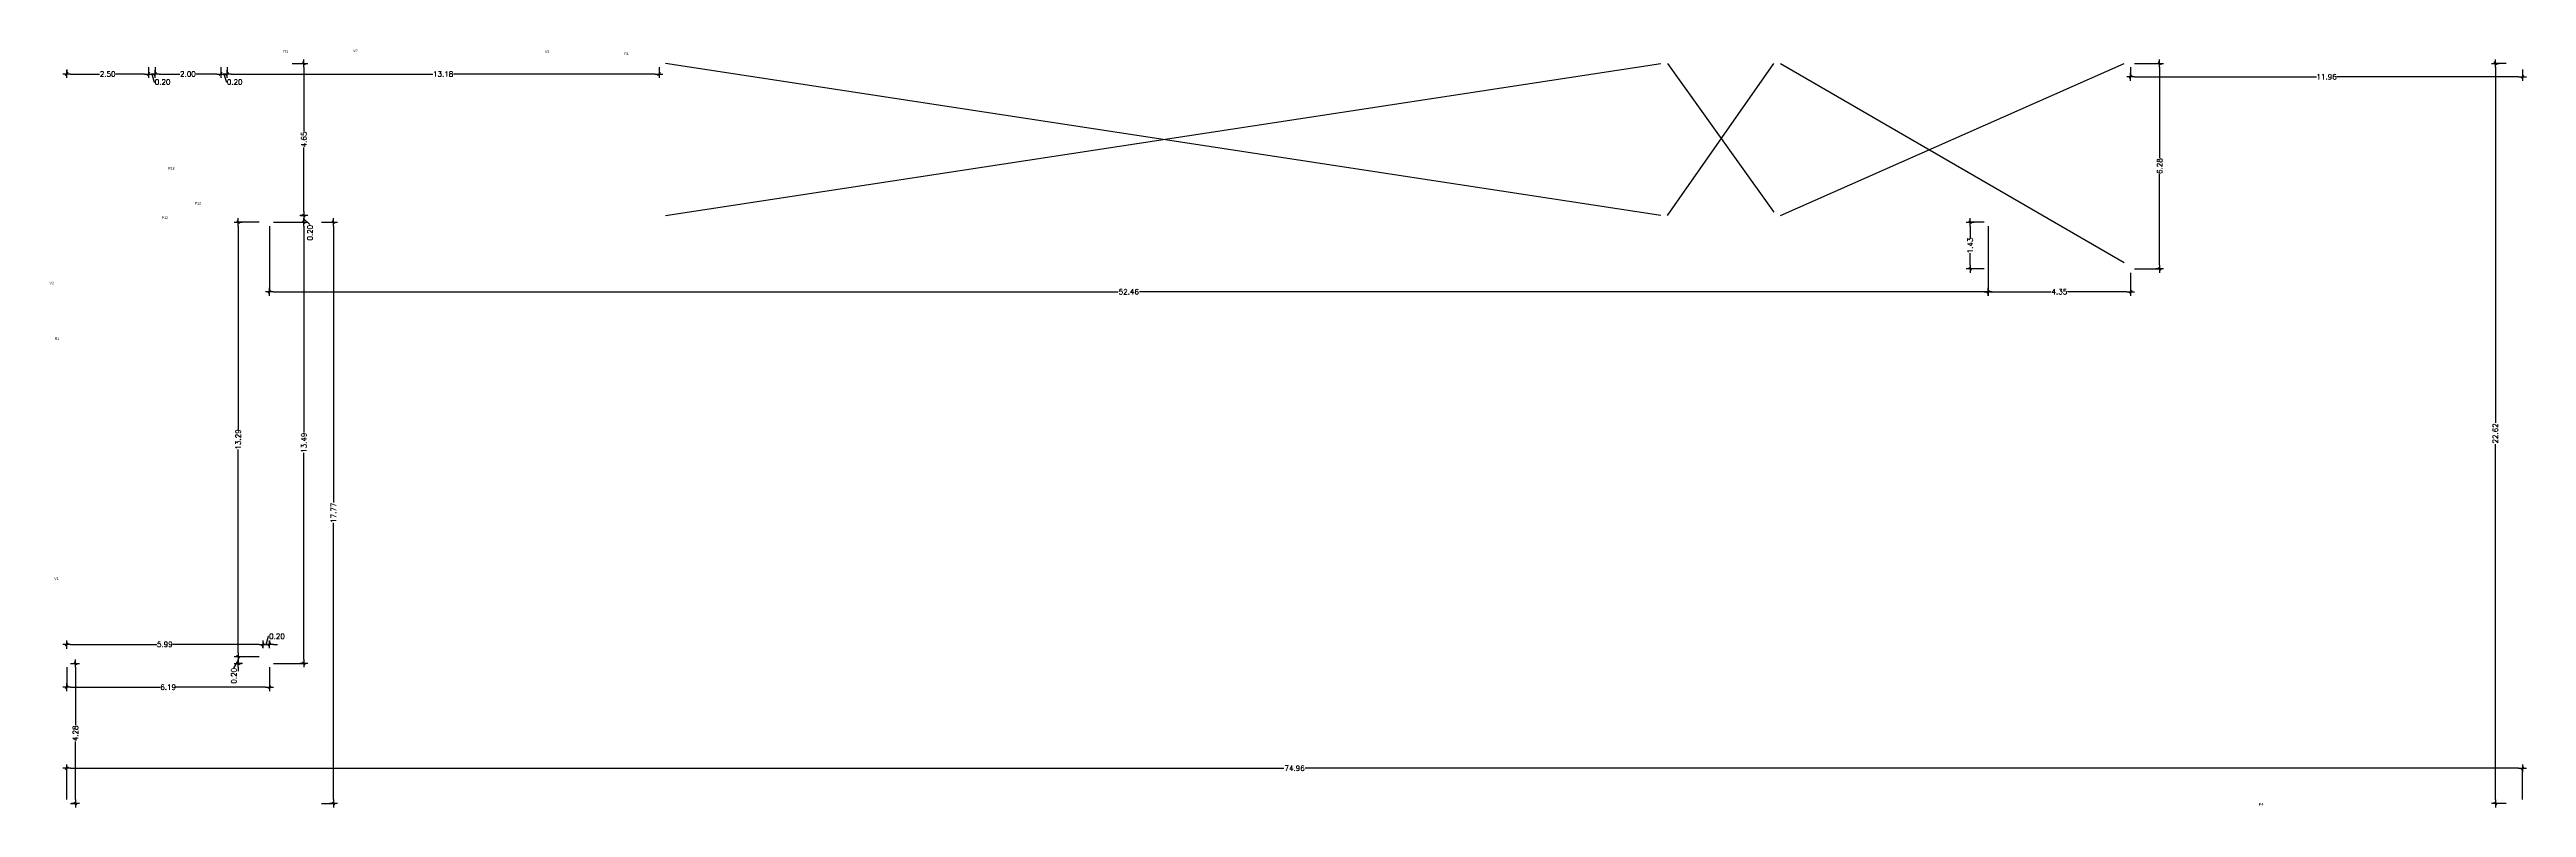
# Model space of a CAD drawing. Header units: metres. Extents: x 210 to 643, y -622 to 114.
# Drawn here: x 335.7 to 411.3, y 24.2 to 47.4 of the extents above; entities that cross this region are included whole.
import ezdxf

# ---------------------------------------------------------------- set-up
doc = ezdxf.new("R2010")
doc.units = ezdxf.units.M
for name, color, linetype in [('00.00 ACOTADO 1_100', 7, 'Continuous'), ('07.01 CARPINTERIA MEMORIA 1_50', 7, 'Continuous'), ('COTAS', 3, 'Continuous')]:
    doc.layers.add(name, color=color, linetype=linetype)
doc.styles.add('E-100', font='romans.shx', dxfattribs={"height": 0.16})
doc.styles.get("Standard").update_dxf_attribs({"font": 'arial.ttf'})
doc.dimstyles.new('E-100', dxfattribs={"dimtxt": 0.16, "dimasz": 0.12, "dimexe": 0, "dimexo": 0.12, "dimgap": 0.0035, "dimtad": 0, "dimzin": 0, "dimdsep": 46, "dimtxsty": 'E-100', "dimblk1": 'COTA', "dimblk2": 'COTA', "dimsah": 1, "dimcen": 1, "dimclre": 9, "dimadec": 0, "dimazin": 0, "dimtfac": 1, "dimtmove": 1, "dimatfit": 2, "dimfxl": 1, "dimtolj": 1, "dimarcsym": 0})

# ---------------------------------------------------------------- blocks, each defined once
blk = doc.blocks.new('COTA')
for p, q in [((-1, 0), (1, 0)), ((0, 1), (0, -1))]:
    blk.add_line(p, q)
at = {"layer": 'COTAS', "color": 5}
blk.add_line((-0.35, -0.35), (0.35, 0.35), dxfattribs=at)
blk = doc.blocks.new('*D78')
at = {"layer": '00.00 ACOTADO 1_100', "color": 9, "lineweight": -2, "transparency": 16777216}
for p, q in [((336.199, 46.748), (336.199, 46.608)), ((338.699, 46.813), (338.699, 46.608))]:
    blk.add_line(p, q, dxfattribs=at)
at = {"layer": '00.00 ACOTADO 1_100', "color": 0, "lineweight": -2, "transparency": 16777216}
for p, q in [((336.319, 46.608), (337.201, 46.608)), ((338.579, 46.608), (337.696, 46.608))]:
    blk.add_line(p, q, dxfattribs=at)
at = {"layer": 'DEFPOINTS', "color": 0, "transparency": 16777216}
for p in [(338.699, 46.933), (336.199, 46.868), (338.699, 46.608)]:
    blk.add_point(p, dxfattribs=at)
at = {"layer": '00.00 ACOTADO 1_100', "color": 0, "lineweight": -2, "transparency": 16777216, "xscale": 0.12, "yscale": 0.12, "zscale": 0.12, "rotation": 180}
blk.add_blockref('COTA', (336.199, 46.608), dxfattribs=at)
at = {"layer": '00.00 ACOTADO 1_100', "color": 0, "lineweight": -2, "transparency": 16777216, "xscale": 0.12, "yscale": 0.12, "zscale": 0.12}
blk.add_blockref('COTA', (338.699, 46.608), dxfattribs=at)
at = {"layer": '00.00 ACOTADO 1_100', "color": 0, "transparency": 16777216, "insert": (337.449, 46.608), "char_height": 0.16, "attachment_point": 5, "style": 'E-100'}
blk.add_mtext('\\A1;2.50', dxfattribs=at)
blk = doc.blocks.new('*D79')
at = {"layer": '00.00 ACOTADO 1_100', "color": 0, "lineweight": -2, "transparency": 16777216}
for p, q in [((338.579, 46.608), (338.459, 46.608)), ((338.699, 46.608), (338.899, 46.608)), ((338.699, 46.608), (338.899, 46.608)), ((338.799, 46.608), (338.872, 46.363)), ((338.872, 46.363), (338.879, 46.363)), ((339.019, 46.608), (339.139, 46.608))]:
    blk.add_line(p, q, dxfattribs=at)
at = {"layer": '00.00 ACOTADO 1_100', "color": 9, "lineweight": -2, "transparency": 16777216}
for p, q in [((338.699, 46.813), (338.699, 46.608)), ((338.899, 46.813), (338.899, 46.608))]:
    blk.add_line(p, q, dxfattribs=at)
at = {"layer": 'DEFPOINTS', "color": 0, "transparency": 16777216}
for p in [(338.699, 46.933), (338.899, 46.933), (338.899, 46.608)]:
    blk.add_point(p, dxfattribs=at)
at = {"layer": '00.00 ACOTADO 1_100', "color": 0, "lineweight": -2, "transparency": 16777216, "xscale": 0.12, "yscale": 0.12, "zscale": 0.12}
blk.add_blockref('COTA', (338.699, 46.608), dxfattribs=at)
at = {"layer": '00.00 ACOTADO 1_100', "color": 0, "lineweight": -2, "transparency": 16777216, "xscale": 0.12, "yscale": 0.12, "zscale": 0.12, "rotation": 180}
blk.add_blockref('COTA', (338.899, 46.608), dxfattribs=at)
at = {"layer": '00.00 ACOTADO 1_100', "color": 0, "transparency": 16777216, "insert": (339.127, 46.363), "char_height": 0.16, "attachment_point": 5, "style": 'E-100'}
blk.add_mtext('\\A1;0.20', dxfattribs=at)
blk = doc.blocks.new('*D80')
at = {"layer": '00.00 ACOTADO 1_100', "color": 9, "lineweight": -2, "transparency": 16777216}
for p, q in [((338.899, 46.813), (338.899, 46.608)), ((340.899, 46.813), (340.899, 46.608))]:
    blk.add_line(p, q, dxfattribs=at)
at = {"layer": '00.00 ACOTADO 1_100', "color": 0, "lineweight": -2, "transparency": 16777216}
for p, q in [((339.019, 46.608), (339.652, 46.608)), ((340.779, 46.608), (340.146, 46.608))]:
    blk.add_line(p, q, dxfattribs=at)
at = {"layer": 'DEFPOINTS', "color": 0, "transparency": 16777216}
for p in [(338.899, 46.933), (340.899, 46.933), (340.899, 46.608)]:
    blk.add_point(p, dxfattribs=at)
at = {"layer": '00.00 ACOTADO 1_100', "color": 0, "lineweight": -2, "transparency": 16777216, "xscale": 0.12, "yscale": 0.12, "zscale": 0.12, "rotation": 180}
blk.add_blockref('COTA', (338.899, 46.608), dxfattribs=at)
at = {"layer": '00.00 ACOTADO 1_100', "color": 0, "lineweight": -2, "transparency": 16777216, "xscale": 0.12, "yscale": 0.12, "zscale": 0.12}
blk.add_blockref('COTA', (340.899, 46.608), dxfattribs=at)
at = {"layer": '00.00 ACOTADO 1_100', "color": 0, "transparency": 16777216, "insert": (339.899, 46.608), "char_height": 0.16, "attachment_point": 5, "style": 'E-100'}
blk.add_mtext('\\A1;2.00', dxfattribs=at)
blk = doc.blocks.new('*D81')
at = {"layer": '00.00 ACOTADO 1_100', "color": 0, "lineweight": -2, "transparency": 16777216}
for p, q in [((340.779, 46.608), (340.659, 46.608)), ((340.899, 46.608), (341.1, 46.608)), ((340.899, 46.608), (341.1, 46.608)), ((340.999, 46.608), (341.073, 46.363)), ((341.073, 46.363), (341.08, 46.363)), ((341.22, 46.608), (341.34, 46.608))]:
    blk.add_line(p, q, dxfattribs=at)
at = {"layer": '00.00 ACOTADO 1_100', "color": 9, "lineweight": -2, "transparency": 16777216}
for p, q in [((340.899, 46.813), (340.899, 46.608)), ((341.1, 46.813), (341.1, 46.608))]:
    blk.add_line(p, q, dxfattribs=at)
at = {"layer": 'DEFPOINTS', "color": 0, "transparency": 16777216}
for p in [(340.899, 46.933), (341.1, 46.933), (341.1, 46.608)]:
    blk.add_point(p, dxfattribs=at)
at = {"layer": '00.00 ACOTADO 1_100', "color": 0, "lineweight": -2, "transparency": 16777216, "xscale": 0.12, "yscale": 0.12, "zscale": 0.12}
blk.add_blockref('COTA', (340.899, 46.608), dxfattribs=at)
at = {"layer": '00.00 ACOTADO 1_100', "color": 0, "lineweight": -2, "transparency": 16777216, "xscale": 0.12, "yscale": 0.12, "zscale": 0.12, "rotation": 180}
blk.add_blockref('COTA', (341.1, 46.608), dxfattribs=at)
at = {"layer": '00.00 ACOTADO 1_100', "color": 0, "transparency": 16777216, "insert": (341.327, 46.363), "char_height": 0.16, "attachment_point": 5, "style": 'E-100'}
blk.add_mtext('\\A1;0.20', dxfattribs=at)
blk = doc.blocks.new('*D82')
at = {"layer": '00.00 ACOTADO 1_100', "color": 9, "lineweight": -2, "transparency": 16777216}
for p, q in [((341.1, 46.813), (341.1, 46.608)), ((354.279, 46.812), (354.279, 46.608))]:
    blk.add_line(p, q, dxfattribs=at)
at = {"layer": '00.00 ACOTADO 1_100', "color": 0, "lineweight": -2, "transparency": 16777216}
for p, q in [((341.22, 46.608), (347.377, 46.608)), ((354.159, 46.608), (348.001, 46.608))]:
    blk.add_line(p, q, dxfattribs=at)
at = {"layer": 'DEFPOINTS', "color": 0, "transparency": 16777216}
for p in [(341.1, 46.933), (354.279, 46.932), (354.279, 46.608)]:
    blk.add_point(p, dxfattribs=at)
at = {"layer": '00.00 ACOTADO 1_100', "color": 0, "lineweight": -2, "transparency": 16777216, "xscale": 0.12, "yscale": 0.12, "zscale": 0.12, "rotation": 180}
blk.add_blockref('COTA', (341.1, 46.608), dxfattribs=at)
at = {"layer": '00.00 ACOTADO 1_100', "color": 0, "lineweight": -2, "transparency": 16777216, "xscale": 0.12, "yscale": 0.12, "zscale": 0.12}
blk.add_blockref('COTA', (354.279, 46.608), dxfattribs=at)
at = {"layer": '00.00 ACOTADO 1_100', "color": 0, "transparency": 16777216, "insert": (347.689, 46.608), "char_height": 0.16, "attachment_point": 5, "style": 'E-100'}
blk.add_mtext('\\A1;13.18', dxfattribs=at)
blk = doc.blocks.new('*D83')
at = {"layer": '00.00 ACOTADO 1_100', "color": 9, "lineweight": -2, "transparency": 16777216}
for p, q in [((343.078, 46.933), (343.44, 46.933)), ((343.331, 42.283), (343.44, 42.283))]:
    blk.add_line(p, q, dxfattribs=at)
at = {"layer": '00.00 ACOTADO 1_100', "color": 0, "lineweight": -2, "transparency": 16777216}
for p, q in [((343.44, 46.813), (343.44, 44.855)), ((343.44, 42.403), (343.44, 44.36))]:
    blk.add_line(p, q, dxfattribs=at)
at = {"layer": 'DEFPOINTS', "color": 0, "transparency": 16777216}
for p in [(342.958, 46.933), (343.211, 42.283), (343.44, 42.283)]:
    blk.add_point(p, dxfattribs=at)
at = {"layer": '00.00 ACOTADO 1_100', "color": 0, "lineweight": -2, "transparency": 16777216, "xscale": 0.12, "yscale": 0.12, "zscale": 0.12}
for p, rotation in [((343.44, 46.933), 90), ((343.44, 42.283), 270)]:
    blk.add_blockref('COTA', p, dxfattribs=dict(at, rotation=rotation))
at = {"layer": '00.00 ACOTADO 1_100', "color": 0, "transparency": 16777216, "insert": (343.44, 44.608), "char_height": 0.16, "attachment_point": 5, "rotation": 90, "style": 'E-100'}
blk.add_mtext('\\A1;4.65', dxfattribs=at)
blk = doc.blocks.new('*D84')
at = {"layer": '00.00 ACOTADO 1_100', "color": 9, "lineweight": -2, "transparency": 16777216}
for p, q in [((342.069, 42.083), (341.431, 42.083)), ((342.069, 28.798), (341.431, 28.798))]:
    blk.add_line(p, q, dxfattribs=at)
at = {"layer": '00.00 ACOTADO 1_100', "color": 0, "lineweight": -2, "transparency": 16777216}
for p, q in [((341.431, 41.963), (341.431, 35.748)), ((341.431, 28.918), (341.431, 35.132))]:
    blk.add_line(p, q, dxfattribs=at)
at = {"layer": 'DEFPOINTS', "color": 0, "transparency": 16777216}
for p in [(342.189, 42.083), (341.431, 28.798), (342.189, 28.798)]:
    blk.add_point(p, dxfattribs=at)
at = {"layer": '00.00 ACOTADO 1_100', "color": 0, "lineweight": -2, "transparency": 16777216, "xscale": 0.12, "yscale": 0.12, "zscale": 0.12}
for p, rotation in [((341.431, 42.083), 90), ((341.431, 28.798), 270)]:
    blk.add_blockref('COTA', p, dxfattribs=dict(at, rotation=rotation))
at = {"layer": '00.00 ACOTADO 1_100', "color": 0, "transparency": 16777216, "insert": (341.431, 35.44), "char_height": 0.16, "attachment_point": 5, "rotation": 90, "style": 'E-100'}
blk.add_mtext('\\A1;13.29', dxfattribs=at)
blk = doc.blocks.new('*D85')
at = {"layer": '00.00 ACOTADO 1_100', "color": 9, "lineweight": -2, "transparency": 16777216}
for p, q in [((336.199, 29.037), (336.199, 29.179)), ((342.189, 29.087), (342.189, 29.179))]:
    blk.add_line(p, q, dxfattribs=at)
at = {"layer": '00.00 ACOTADO 1_100', "color": 0, "lineweight": -2, "transparency": 16777216}
for p, q in [((336.319, 29.179), (338.95, 29.179)), ((342.069, 29.179), (339.437, 29.179))]:
    blk.add_line(p, q, dxfattribs=at)
at = {"layer": 'DEFPOINTS', "color": 0, "transparency": 16777216}
for p in [(336.199, 28.917), (342.189, 29.179), (342.189, 28.967)]:
    blk.add_point(p, dxfattribs=at)
at = {"layer": '00.00 ACOTADO 1_100', "color": 0, "lineweight": -2, "transparency": 16777216, "xscale": 0.12, "yscale": 0.12, "zscale": 0.12, "rotation": 180}
blk.add_blockref('COTA', (336.199, 29.179), dxfattribs=at)
at = {"layer": '00.00 ACOTADO 1_100', "color": 0, "lineweight": -2, "transparency": 16777216, "xscale": 0.12, "yscale": 0.12, "zscale": 0.12}
blk.add_blockref('COTA', (342.189, 29.179), dxfattribs=at)
at = {"layer": '00.00 ACOTADO 1_100', "color": 0, "transparency": 16777216, "insert": (339.194, 29.179), "char_height": 0.16, "attachment_point": 5, "style": 'E-100'}
blk.add_mtext('\\A1;5.99', dxfattribs=at)
blk = doc.blocks.new('*D86')
at = {"layer": '00.00 ACOTADO 1_100', "color": 0, "lineweight": -2, "transparency": 16777216}
for p, q in [((342.069, 29.179), (341.949, 29.179)), ((342.189, 29.179), (342.389, 29.179)), ((342.189, 29.179), (342.389, 29.179)), ((342.289, 29.179), (342.362, 29.424)), ((342.362, 29.424), (342.369, 29.424)), ((342.509, 29.179), (342.629, 29.179))]:
    blk.add_line(p, q, dxfattribs=at)
at = {"layer": '00.00 ACOTADO 1_100', "color": 9, "lineweight": -2, "transparency": 16777216}
for p, q in [((342.189, 29.299), (342.189, 29.179)), ((342.389, 29.299), (342.389, 29.179))]:
    blk.add_line(p, q, dxfattribs=at)
at = {"layer": 'DEFPOINTS', "color": 0, "transparency": 16777216}
for p in [(342.189, 29.179), (342.389, 29.179), (342.389, 29.179)]:
    blk.add_point(p, dxfattribs=at)
at = {"layer": '00.00 ACOTADO 1_100', "color": 0, "lineweight": -2, "transparency": 16777216, "xscale": 0.12, "yscale": 0.12, "zscale": 0.12}
blk.add_blockref('COTA', (342.189, 29.179), dxfattribs=at)
at = {"layer": '00.00 ACOTADO 1_100', "color": 0, "lineweight": -2, "transparency": 16777216, "xscale": 0.12, "yscale": 0.12, "zscale": 0.12, "rotation": 180}
blk.add_blockref('COTA', (342.389, 29.179), dxfattribs=at)
at = {"layer": '00.00 ACOTADO 1_100', "color": 0, "transparency": 16777216, "insert": (342.617, 29.424), "char_height": 0.16, "attachment_point": 5, "style": 'E-100'}
blk.add_mtext('\\A1;0.20', dxfattribs=at)
blk = doc.blocks.new('*D87')
at = {"layer": '00.00 ACOTADO 1_100', "color": 0, "lineweight": -2, "transparency": 16777216}
for p, q in [((341.429, 28.918), (341.429, 29.038)), ((341.429, 28.798), (341.429, 28.598)), ((341.429, 28.798), (341.429, 28.598)), ((341.429, 28.698), (341.304, 28.472)), ((341.304, 28.472), (341.304, 28.465)), ((341.429, 28.478), (341.429, 28.358))]:
    blk.add_line(p, q, dxfattribs=at)
at = {"layer": '00.00 ACOTADO 1_100', "color": 9, "lineweight": -2, "transparency": 16777216}
for p, q in [((341.565, 28.798), (341.429, 28.798)), ((341.565, 28.598), (341.429, 28.598))]:
    blk.add_line(p, q, dxfattribs=at)
at = {"layer": 'DEFPOINTS', "color": 0, "transparency": 16777216}
for p in [(341.685, 28.798), (341.429, 28.598), (341.685, 28.598)]:
    blk.add_point(p, dxfattribs=at)
at = {"layer": '00.00 ACOTADO 1_100', "color": 0, "lineweight": -2, "transparency": 16777216, "xscale": 0.12, "yscale": 0.12, "zscale": 0.12}
for p, rotation in [((341.429, 28.798), 270), ((341.429, 28.598), 90)]:
    blk.add_blockref('COTA', p, dxfattribs=dict(at, rotation=rotation))
at = {"layer": '00.00 ACOTADO 1_100', "color": 0, "transparency": 16777216, "insert": (341.304, 28.218), "char_height": 0.16, "attachment_point": 5, "rotation": 90, "style": 'E-100'}
blk.add_mtext('\\A1;0.20', dxfattribs=at)
blk = doc.blocks.new('*D88')
at = {"layer": '00.00 ACOTADO 1_100', "color": 0, "lineweight": -2, "transparency": 16777216}
for p, q in [((343.44, 42.403), (343.44, 42.523)), ((343.44, 42.283), (343.44, 42.083)), ((343.44, 42.283), (343.44, 42.083)), ((343.44, 42.183), (343.625, 42.013)), ((343.44, 41.963), (343.44, 41.843)), ((343.625, 42.013), (343.625, 42.006))]:
    blk.add_line(p, q, dxfattribs=at)
at = {"layer": '00.00 ACOTADO 1_100', "color": 9, "lineweight": -2, "transparency": 16777216}
blk.add_line((343.416, 42.283), (343.44, 42.283), dxfattribs=at)
at = {"layer": 'DEFPOINTS', "color": 0, "transparency": 16777216}
for p in [(343.296, 42.283), (343.32, 42.083), (343.44, 42.083)]:
    blk.add_point(p, dxfattribs=at)
at = {"layer": '00.00 ACOTADO 1_100', "color": 0, "lineweight": -2, "transparency": 16777216, "xscale": 0.12, "yscale": 0.12, "zscale": 0.12}
for p, rotation in [((343.44, 42.283), 270), ((343.44, 42.083), 90)]:
    blk.add_blockref('COTA', p, dxfattribs=dict(at, rotation=rotation))
at = {"layer": '00.00 ACOTADO 1_100', "color": 0, "transparency": 16777216, "insert": (343.625, 41.758), "char_height": 0.16, "attachment_point": 5, "rotation": 90, "style": 'E-100'}
blk.add_mtext('\\A1;0.20', dxfattribs=at)
blk = doc.blocks.new('*D89')
at = {"layer": '00.00 ACOTADO 1_100', "color": 9, "lineweight": -2, "transparency": 16777216}
for p, q in [((410.655, 46.933), (410.329, 46.933)), ((410.655, 24.312), (410.329, 24.312))]:
    blk.add_line(p, q, dxfattribs=at)
at = {"layer": '00.00 ACOTADO 1_100', "color": 0, "lineweight": -2, "transparency": 16777216}
for p, q in [((410.329, 46.813), (410.329, 35.946)), ((410.329, 24.432), (410.329, 35.299))]:
    blk.add_line(p, q, dxfattribs=at)
at = {"layer": 'DEFPOINTS', "color": 0, "transparency": 16777216}
for p in [(410.775, 46.933), (410.329, 24.312), (410.775, 24.312)]:
    blk.add_point(p, dxfattribs=at)
at = {"layer": '00.00 ACOTADO 1_100', "color": 0, "lineweight": -2, "transparency": 16777216, "xscale": 0.12, "yscale": 0.12, "zscale": 0.12}
for p, rotation in [((410.329, 46.933), 90), ((410.329, 24.312), 270)]:
    blk.add_blockref('COTA', p, dxfattribs=dict(at, rotation=rotation))
at = {"layer": '00.00 ACOTADO 1_100', "color": 0, "transparency": 16777216, "insert": (410.329, 35.623), "char_height": 0.16, "attachment_point": 5, "rotation": 90, "style": 'E-100'}
blk.add_mtext('\\A1;22.62', dxfattribs=at)
blk = doc.blocks.new('*D90')
at = {"layer": '00.00 ACOTADO 1_100', "color": 9, "lineweight": -2, "transparency": 16777216}
for p, q in [((399.198, 46.813), (399.198, 46.522)), ((411.159, 46.744), (411.159, 46.522))]:
    blk.add_line(p, q, dxfattribs=at)
at = {"layer": '00.00 ACOTADO 1_100', "color": 0, "lineweight": -2, "transparency": 16777216}
for p, q in [((399.318, 46.522), (404.866, 46.522)), ((411.039, 46.522), (405.49, 46.522))]:
    blk.add_line(p, q, dxfattribs=at)
at = {"layer": 'DEFPOINTS', "color": 0, "transparency": 16777216}
for p in [(399.198, 46.933), (411.159, 46.864), (411.159, 46.522)]:
    blk.add_point(p, dxfattribs=at)
at = {"layer": '00.00 ACOTADO 1_100', "color": 0, "lineweight": -2, "transparency": 16777216, "xscale": 0.12, "yscale": 0.12, "zscale": 0.12, "rotation": 180}
blk.add_blockref('COTA', (399.198, 46.522), dxfattribs=at)
at = {"layer": '00.00 ACOTADO 1_100', "color": 0, "lineweight": -2, "transparency": 16777216, "xscale": 0.12, "yscale": 0.12, "zscale": 0.12}
blk.add_blockref('COTA', (411.159, 46.522), dxfattribs=at)
at = {"layer": '00.00 ACOTADO 1_100', "color": 0, "transparency": 16777216, "insert": (405.178, 46.522), "char_height": 0.16, "attachment_point": 5, "style": 'E-100'}
blk.add_mtext('\\A1;11.96', dxfattribs=at)
blk = doc.blocks.new('*D91')
at = {"layer": '00.00 ACOTADO 1_100', "color": 9, "lineweight": -2, "transparency": 16777216}
for p, q in [((336.199, 24.438), (336.199, 25.392)), ((411.159, 24.438), (411.159, 25.392))]:
    blk.add_line(p, q, dxfattribs=at)
at = {"layer": '00.00 ACOTADO 1_100', "color": 0, "lineweight": -2, "transparency": 16777216}
for p, q in [((336.319, 25.392), (373.355, 25.392)), ((411.039, 25.392), (374.002, 25.392))]:
    blk.add_line(p, q, dxfattribs=at)
at = {"layer": 'DEFPOINTS', "color": 0, "transparency": 16777216}
for p in [(411.159, 25.392), (336.199, 24.318), (411.159, 24.318)]:
    blk.add_point(p, dxfattribs=at)
at = {"layer": '00.00 ACOTADO 1_100', "color": 0, "lineweight": -2, "transparency": 16777216, "xscale": 0.12, "yscale": 0.12, "zscale": 0.12, "rotation": 180}
blk.add_blockref('COTA', (336.199, 25.392), dxfattribs=at)
at = {"layer": '00.00 ACOTADO 1_100', "color": 0, "lineweight": -2, "transparency": 16777216, "xscale": 0.12, "yscale": 0.12, "zscale": 0.12}
blk.add_blockref('COTA', (411.159, 25.392), dxfattribs=at)
at = {"layer": '00.00 ACOTADO 1_100', "color": 0, "transparency": 16777216, "insert": (373.679, 25.392), "char_height": 0.16, "attachment_point": 5, "style": 'E-100'}
blk.add_mtext('\\A1;74.96', dxfattribs=at)
blk = doc.blocks.new('*D92')
at = {"layer": '00.00 ACOTADO 1_100', "color": 9, "lineweight": -2, "transparency": 16777216}
for p, q in [((342.389, 41.963), (342.389, 39.953)), ((394.849, 41.963), (394.849, 39.953))]:
    blk.add_line(p, q, dxfattribs=at)
at = {"layer": '00.00 ACOTADO 1_100', "color": 0, "lineweight": -2, "transparency": 16777216}
for p, q in [((342.509, 39.953), (368.295, 39.953)), ((394.729, 39.953), (368.942, 39.953))]:
    blk.add_line(p, q, dxfattribs=at)
at = {"layer": 'DEFPOINTS', "color": 0, "transparency": 16777216}
for p in [(342.389, 42.083), (394.849, 42.083), (394.849, 39.953)]:
    blk.add_point(p, dxfattribs=at)
at = {"layer": '00.00 ACOTADO 1_100', "color": 0, "lineweight": -2, "transparency": 16777216, "xscale": 0.12, "yscale": 0.12, "zscale": 0.12, "rotation": 180}
blk.add_blockref('COTA', (342.389, 39.953), dxfattribs=at)
at = {"layer": '00.00 ACOTADO 1_100', "color": 0, "lineweight": -2, "transparency": 16777216, "xscale": 0.12, "yscale": 0.12, "zscale": 0.12}
blk.add_blockref('COTA', (394.849, 39.953), dxfattribs=at)
at = {"layer": '00.00 ACOTADO 1_100', "color": 0, "transparency": 16777216, "insert": (368.619, 39.953), "char_height": 0.16, "attachment_point": 5, "style": 'E-100'}
blk.add_mtext('\\A1;52.46', dxfattribs=at)
blk = doc.blocks.new('*D93')
at = {"layer": '00.00 ACOTADO 1_100', "color": 9, "lineweight": -2, "transparency": 16777216}
for p, q in [((394.849, 40.531), (394.849, 39.953)), ((399.198, 40.531), (399.198, 39.953))]:
    blk.add_line(p, q, dxfattribs=at)
at = {"layer": '00.00 ACOTADO 1_100', "color": 0, "lineweight": -2, "transparency": 16777216}
for p, q in [((394.969, 39.953), (396.776, 39.953)), ((399.078, 39.953), (397.27, 39.953))]:
    blk.add_line(p, q, dxfattribs=at)
at = {"layer": 'DEFPOINTS', "color": 0, "transparency": 16777216}
for p in [(394.849, 40.651), (399.198, 40.651), (399.198, 39.953)]:
    blk.add_point(p, dxfattribs=at)
at = {"layer": '00.00 ACOTADO 1_100', "color": 0, "lineweight": -2, "transparency": 16777216, "xscale": 0.12, "yscale": 0.12, "zscale": 0.12, "rotation": 180}
blk.add_blockref('COTA', (394.849, 39.953), dxfattribs=at)
at = {"layer": '00.00 ACOTADO 1_100', "color": 0, "lineweight": -2, "transparency": 16777216, "xscale": 0.12, "yscale": 0.12, "zscale": 0.12}
blk.add_blockref('COTA', (399.198, 39.953), dxfattribs=at)
at = {"layer": '00.00 ACOTADO 1_100', "color": 0, "transparency": 16777216, "insert": (397.023, 39.953), "char_height": 0.16, "attachment_point": 5, "style": 'E-100'}
blk.add_mtext('\\A1;4.35', dxfattribs=at)
blk = doc.blocks.new('*D94')
at = {"layer": '00.00 ACOTADO 1_100', "color": 9, "lineweight": -2, "transparency": 16777216}
for p, q in [((399.318, 46.933), (400.083, 46.933)), ((399.318, 40.651), (400.083, 40.651))]:
    blk.add_line(p, q, dxfattribs=at)
at = {"layer": '00.00 ACOTADO 1_100', "color": 0, "lineweight": -2, "transparency": 16777216}
for p, q in [((400.083, 46.813), (400.083, 44.036)), ((400.083, 40.771), (400.083, 43.549))]:
    blk.add_line(p, q, dxfattribs=at)
at = {"layer": 'DEFPOINTS', "color": 0, "transparency": 16777216}
for p in [(399.198, 46.933), (400.083, 46.933), (399.198, 40.651)]:
    blk.add_point(p, dxfattribs=at)
at = {"layer": '00.00 ACOTADO 1_100', "color": 0, "lineweight": -2, "transparency": 16777216, "xscale": 0.12, "yscale": 0.12, "zscale": 0.12}
for p, rotation in [((400.083, 46.933), 90), ((400.083, 40.651), 270)]:
    blk.add_blockref('COTA', p, dxfattribs=dict(at, rotation=rotation))
at = {"layer": '00.00 ACOTADO 1_100', "color": 0, "transparency": 16777216, "insert": (400.083, 43.792), "char_height": 0.16, "attachment_point": 5, "rotation": 90, "style": 'E-100'}
blk.add_mtext('\\A1;6.28', dxfattribs=at)
blk = doc.blocks.new('*D95')
at = {"layer": '00.00 ACOTADO 1_100', "color": 9, "lineweight": -2, "transparency": 16777216}
for p, q in [((342.509, 42.083), (343.44, 42.083)), ((342.509, 28.598), (343.44, 28.598))]:
    blk.add_line(p, q, dxfattribs=at)
at = {"layer": '00.00 ACOTADO 1_100', "color": 0, "lineweight": -2, "transparency": 16777216}
for p, q in [((343.44, 41.963), (343.44, 35.648)), ((343.44, 28.718), (343.44, 35.032))]:
    blk.add_line(p, q, dxfattribs=at)
at = {"layer": 'DEFPOINTS', "color": 0, "transparency": 16777216}
for p in [(342.389, 42.083), (342.389, 28.598), (343.44, 28.598)]:
    blk.add_point(p, dxfattribs=at)
at = {"layer": '00.00 ACOTADO 1_100', "color": 0, "lineweight": -2, "transparency": 16777216, "xscale": 0.12, "yscale": 0.12, "zscale": 0.12}
for p, rotation in [((343.44, 42.083), 90), ((343.44, 28.598), 270)]:
    blk.add_blockref('COTA', p, dxfattribs=dict(at, rotation=rotation))
at = {"layer": '00.00 ACOTADO 1_100', "color": 0, "transparency": 16777216, "insert": (343.44, 35.34), "char_height": 0.16, "attachment_point": 5, "rotation": 90, "style": 'E-100'}
blk.add_mtext('\\A1;13.49', dxfattribs=at)
blk = doc.blocks.new('*D96')
at = {"layer": '00.00 ACOTADO 1_100', "color": 9, "lineweight": -2, "transparency": 16777216}
for p, q in [((336.199, 28.478), (336.199, 27.871)), ((342.389, 28.478), (342.389, 27.871))]:
    blk.add_line(p, q, dxfattribs=at)
at = {"layer": '00.00 ACOTADO 1_100', "color": 0, "lineweight": -2, "transparency": 16777216}
for p, q in [((336.319, 27.871), (339.054, 27.871)), ((342.269, 27.871), (339.533, 27.871))]:
    blk.add_line(p, q, dxfattribs=at)
at = {"layer": 'DEFPOINTS', "color": 0, "transparency": 16777216}
for p in [(336.199, 28.598), (342.389, 28.598), (342.389, 27.871)]:
    blk.add_point(p, dxfattribs=at)
at = {"layer": '00.00 ACOTADO 1_100', "color": 0, "lineweight": -2, "transparency": 16777216, "xscale": 0.12, "yscale": 0.12, "zscale": 0.12, "rotation": 180}
blk.add_blockref('COTA', (336.199, 27.871), dxfattribs=at)
at = {"layer": '00.00 ACOTADO 1_100', "color": 0, "lineweight": -2, "transparency": 16777216, "xscale": 0.12, "yscale": 0.12, "zscale": 0.12}
blk.add_blockref('COTA', (342.389, 27.871), dxfattribs=at)
at = {"layer": '00.00 ACOTADO 1_100', "color": 0, "transparency": 16777216, "insert": (339.294, 27.871), "char_height": 0.16, "attachment_point": 5, "style": 'E-100'}
blk.add_mtext('\\A1;6.19', dxfattribs=at)
blk = doc.blocks.new('*D97')
at = {"layer": '00.00 ACOTADO 1_100', "color": 9, "lineweight": -2, "transparency": 16777216}
for p, q in [((343.973, 42.083), (344.344, 42.083)), ((343.973, 24.318), (344.344, 24.318))]:
    blk.add_line(p, q, dxfattribs=at)
at = {"layer": '00.00 ACOTADO 1_100', "color": 0, "lineweight": -2, "transparency": 16777216}
for p, q in [((344.344, 41.963), (344.344, 33.512)), ((344.344, 24.438), (344.344, 32.888))]:
    blk.add_line(p, q, dxfattribs=at)
at = {"layer": 'DEFPOINTS', "color": 0, "transparency": 16777216}
for p in [(343.853, 42.083), (343.853, 24.318), (344.344, 24.318)]:
    blk.add_point(p, dxfattribs=at)
at = {"layer": '00.00 ACOTADO 1_100', "color": 0, "lineweight": -2, "transparency": 16777216, "xscale": 0.12, "yscale": 0.12, "zscale": 0.12}
for p, rotation in [((344.344, 42.083), 90), ((344.344, 24.318), 270)]:
    blk.add_blockref('COTA', p, dxfattribs=dict(at, rotation=rotation))
at = {"layer": '00.00 ACOTADO 1_100', "color": 0, "transparency": 16777216, "insert": (344.344, 33.2), "char_height": 0.16, "attachment_point": 5, "rotation": 90, "style": 'E-100'}
blk.add_mtext('\\A1;17.77', dxfattribs=at)
blk = doc.blocks.new('*D98')
at = {"layer": '00.00 ACOTADO 1_100', "color": 9, "lineweight": -2, "transparency": 16777216}
for p, q in [((336.319, 28.598), (336.466, 28.598)), ((336.319, 24.318), (336.466, 24.318))]:
    blk.add_line(p, q, dxfattribs=at)
at = {"layer": '00.00 ACOTADO 1_100', "color": 0, "lineweight": -2, "transparency": 16777216}
for p, q in [((336.466, 28.478), (336.466, 26.705)), ((336.466, 24.438), (336.466, 26.21))]:
    blk.add_line(p, q, dxfattribs=at)
at = {"layer": 'DEFPOINTS', "color": 0, "transparency": 16777216}
for p in [(336.199, 28.598), (336.199, 24.318), (336.466, 24.318)]:
    blk.add_point(p, dxfattribs=at)
at = {"layer": '00.00 ACOTADO 1_100', "color": 0, "lineweight": -2, "transparency": 16777216, "xscale": 0.12, "yscale": 0.12, "zscale": 0.12}
for p, rotation in [((336.466, 28.598), 90), ((336.466, 24.318), 270)]:
    blk.add_blockref('COTA', p, dxfattribs=dict(at, rotation=rotation))
at = {"layer": '00.00 ACOTADO 1_100', "color": 0, "transparency": 16777216, "insert": (336.466, 26.458), "char_height": 0.16, "attachment_point": 5, "rotation": 90, "style": 'E-100'}
blk.add_mtext('\\A1;4.28', dxfattribs=at)
blk = doc.blocks.new('*D99')
at = {"layer": '00.00 ACOTADO 1_100', "color": 9, "lineweight": -2, "transparency": 16777216}
for p, q in [((394.729, 42.083), (394.3, 42.083)), ((394.729, 40.651), (394.3, 40.651))]:
    blk.add_line(p, q, dxfattribs=at)
at = {"layer": '00.00 ACOTADO 1_100', "color": 0, "lineweight": -2, "transparency": 16777216}
for p, q in [((394.3, 41.963), (394.3, 41.603)), ((394.3, 40.771), (394.3, 41.131))]:
    blk.add_line(p, q, dxfattribs=at)
at = {"layer": 'DEFPOINTS', "color": 0, "transparency": 16777216}
for p in [(394.849, 42.083), (394.3, 40.651), (394.849, 40.651)]:
    blk.add_point(p, dxfattribs=at)
at = {"layer": '00.00 ACOTADO 1_100', "color": 0, "lineweight": -2, "transparency": 16777216, "xscale": 0.12, "yscale": 0.12, "zscale": 0.12}
for p, rotation in [((394.3, 42.083), 90), ((394.3, 40.651), 270)]:
    blk.add_blockref('COTA', p, dxfattribs=dict(at, rotation=rotation))
at = {"layer": '00.00 ACOTADO 1_100', "color": 0, "transparency": 16777216, "insert": (394.3, 41.367), "char_height": 0.16, "attachment_point": 5, "rotation": 90, "style": 'E-100'}
blk.add_mtext('\\A1;1.43', dxfattribs=at)

msp = doc.modelspace()

# ---------------------------------------------------------------- linework, layer by layer
at = {"layer": '00.00 ACOTADO 1_100', "color": 9}
for p, q in [((354.479, 42.283), (384.859, 46.933)), ((384.859, 42.283), (354.479, 46.932)), ((385.059, 46.933), (388.309, 42.388)), ((385.059, 42.283), (388.309, 46.933)), ((388.509, 46.933), (398.998, 40.851)), ((388.509, 42.283), (398.998, 46.933))]:
    msp.add_line(p, q, dxfattribs=at)

# ---------------------------------------------------------------- texts
at = {"layer": '07.01 CARPINTERIA MEMORIA 1_50', "char_height": 0.08, "attachment_point": 1}
for s, insert in [('R1', (342.815, 47.344)), ('V2', (344.94, 47.356)), ('V2', (350.795, 47.331)), ('R1', (353.216, 47.272)), ('P12', (339.292, 43.764)), ('P12', (340.103, 42.696)), ('P12', (339.094, 42.255)), ('V2', (335.675, 40.257)), ('R1', (335.829, 38.559)), ('V1', (335.818, 31.225)), ('P4', (403.111, 24.33))]:
    msp.add_mtext_dynamic_manual_height_columns(s, width=1.57422, gutter_width=1, heights=[0.691], dxfattribs=dict(at, insert=insert))

# ---------------------------------------------------------------- dimensions: what is measured, and where the dimension line sits
at = {"layer": '00.00 ACOTADO 1_100'}
for base, p1, p2, picture, middle in [((338.699, 46.608), (336.199, 46.868), (338.699, 46.933), '*D78', (337.449, 46.608)), ((338.899, 46.608), (338.699, 46.933), (338.899, 46.933), '*D79', (338.883, 46.363)), ((340.899, 46.608), (338.899, 46.933), (340.899, 46.933), '*D80', (339.899, 46.608)), ((341.1, 46.608), (340.899, 46.933), (341.1, 46.933), '*D81', (341.083, 46.363)), ((354.279, 46.608), (341.1, 46.933), (354.279, 46.932), '*D82', (347.689, 46.608)), ((411.159, 46.522), (399.198, 46.933), (411.159, 46.864), '*D90', (405.178, 46.522)), ((394.849, 39.953), (342.389, 42.083), (394.849, 42.083), '*D92', (368.619, 39.953)), ((399.198, 39.953), (394.849, 40.651), (399.198, 40.651), '*D93', (397.023, 39.953)), ((342.389, 29.179), (342.189, 29.179), (342.389, 29.179), '*D86', (342.373, 29.424)), ((342.189, 29.179), (336.199, 28.917), (342.189, 28.967), '*D85', (339.194, 29.179)), ((342.389, 27.871), (336.199, 28.598), (342.389, 28.598), '*D96', (339.294, 27.871)), ((411.159, 25.392), (336.199, 24.318), (411.159, 24.318), '*D91', (373.679, 25.392))]:
    dim = msp.add_linear_dim(base=base, p1=p1, p2=p2, dimstyle='E-100', dxfattribs=at)
    dim.commit()
    dim.dimension.update_dxf_attribs({"geometry": picture, "text_midpoint": middle})
for base, p1, p2, picture, middle in [((343.44, 42.283), (342.958, 46.933), (343.211, 42.283), '*D83', (343.44, 44.608)), ((400.083, 46.933), (399.198, 40.651), (399.198, 46.933), '*D94', (400.083, 43.792)), ((410.329, 24.312), (410.775, 46.933), (410.775, 24.312), '*D89', (410.329, 35.623)), ((341.4309, 28.7976), (342.1887, 42.0827), (342.1887, 28.7976), '*D84', (341.4309, 35.4402)), ((343.4402, 28.5976), (342.3887, 42.0827), (342.3887, 28.5976), '*D95', (343.4402, 35.3402)), ((344.343759, 24.31763), (343.852967, 42.082631), (343.852967, 24.31763), '*D97', (344.343759, 33.20013)), ((394.3, 40.651), (394.849, 42.083), (394.849, 40.651), '*D99', (394.3, 41.367)), ((336.466, 24.318), (336.199, 28.598), (336.199, 24.318), '*D98', (336.466, 26.458))]:
    dim = msp.add_linear_dim(base=base, p1=p1, p2=p2, angle=90, dimstyle='E-100', dxfattribs=at)
    dim.commit()
    dim.dimension.update_dxf_attribs({"geometry": picture, "text_midpoint": middle})
for base, p1, p2, picture, middle in [((343.44, 42.083), (343.296, 42.283), (343.32, 42.083), '*D88', (343.625, 42.002)), ((341.429, 28.598), (341.685, 28.798), (341.685, 28.598), '*D87', (341.304, 28.462))]:
    dim = msp.add_linear_dim(base=base, p1=p1, p2=p2, angle=90, dimstyle='E-100', dxfattribs=at)
    dim.commit()
    dim.dimension.update_dxf_attribs({"geometry": picture, "text_midpoint": middle, "dimtype": 160})

doc.saveas('drawing.dxf')
